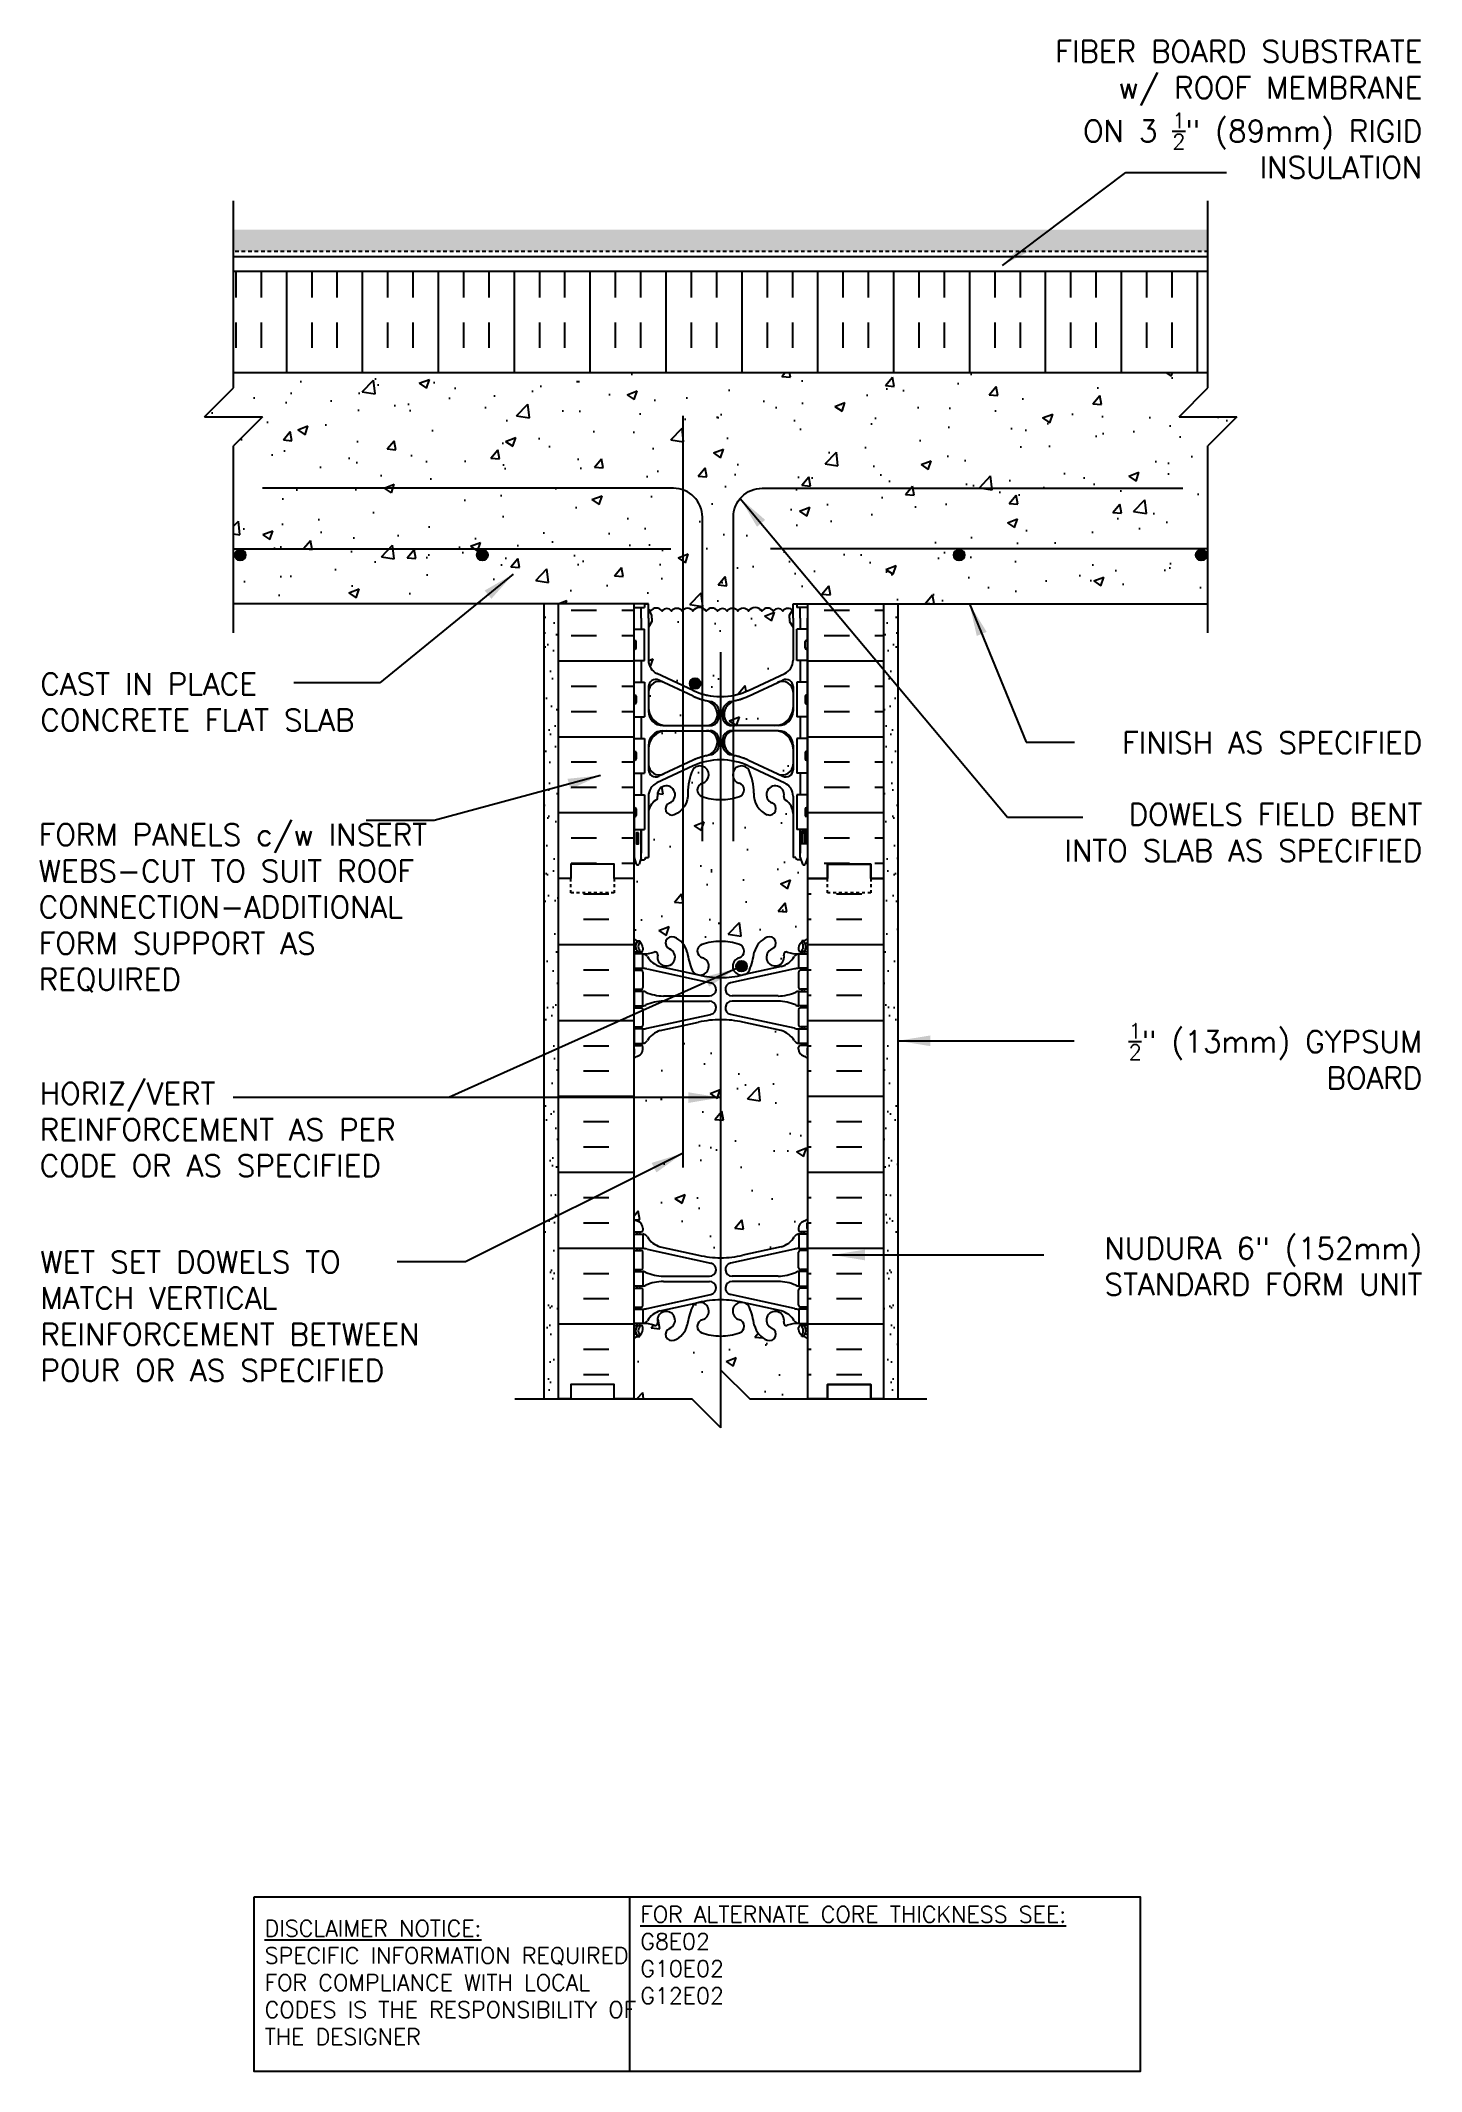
# Model space of a CAD drawing. Header units: inches. Extents: x 103.7 to 151.5, y 81.8 to 152.
import ezdxf

# ---------------------------------------------------------------- set-up
doc = ezdxf.new("R2010")
doc.units = ezdxf.units.IN
doc.header["$LTSCALE"] = 0.5
doc.header["$MEASUREMENT"] = 0
doc.linetypes.add('DASHED2', pattern=[0.375, 0.25, -0.125])
for name, color, linetype in [('HATCH', 12, 'Continuous'), ('line25', 2, 'Continuous'), ('LINE3', 3, 'Continuous'), ('LINE50', 5, 'Continuous'), ('LINE9', 9, 'Continuous'), ('TEXT', 4, 'Continuous'), ('Web_Edge', 9, 'Continuous')]:
    doc.layers.add(name, color=color, linetype=linetype)
doc.styles.add('DIM', font='romans.shx', dxfattribs={"width": 0.7})
doc.styles.add('ROMANS', font='romans.shx', dxfattribs={"height": 0.75})
doc.styles.get("Standard").update_dxf_attribs({"font": 'romans.shx', "height": 0.75})
doc.dimstyles.new('ext_12', dxfattribs={"dimscale": 12, "dimtxt": 0.09375, "dimasz": 0.09375, "dimexe": 0.09375, "dimexo": 0.0625, "dimgap": 0.0625, "dimtad": 1, "dimdec": 1, "dimzin": 3, "dimdsep": 46, "dimlunit": 4, "dimtxsty": 'DIM', "dimcen": 0.09, "dimdle": 0.09375, "dimclrt": 4, "dimadec": 0, "dimazin": 0, "dimtfac": 1, "dimtdec": 1, "dimtmove": 2, "dimatfit": 3, "dimfxl": 1, "dimfrac": 2, "dimtolj": 1, "dimtzin": 0, "dimarcsym": 0})

msp = doc.modelspace()

# ---------------------------------------------------------------- texts
at = {"layer": 'TEXT', "char_height": 0.75, "style": 'ROMANS'}
for s, insert, width, attachment_point in [('\\A1;FIBER BOARD SUBSTRATE\\Pw/ ROOF MEMBRANE \\PON 3 {\\H0.7x;\\S1/2;}" (89mm) RIGID \\PINSULATION', (151.512, 152.016), 26.1134, 3), ('CAST IN PLACE CONCRETE FLAT SLAB', (103.716, 129.137), 13.98756, 4), ('FINISH AS SPECIFIED', (151.512, 128.104), 15.67841, 3), ('FORM PANELS c/w INSERT WEBS-CUT TO SUIT ROOF CONNECTION-ADDITIONAL\\PFORM SUPPORT AS \\PREQUIRED', (103.658, 122.01), 14.56613, 4), ('DOWELS FIELD BENT INTO SLAB AS SPECIFIED', (151.512, 125.627), 13.49441, 3), ('\\A1;{\\H0.7x;\\S1/2;}" (13mm) GYPSUM \\PBOARD', (151.512, 118.023), 17.21743, 3), ('HORIZ/VERT REINFORCEMENT AS PER CODE OR AS SPECIFIED', (103.693, 115.973), 14.36832, 1), ('NUDURA 6" (152mm) STANDARD FORM UNIT', (151.512, 110.618), 17.21743, 3), ('WET SET DOWELS TO MATCH VERTICAL REINFORCEMENT BETWEEN POUR OR AS SPECIFIED', (103.716, 107.894), 15.31511, 4)]:
    msp.add_mtext(s, dxfattribs=dict(at, insert=insert, width=width, attachment_point=attachment_point))
at = {"layer": 'TEXT', "char_height": 0.5625, "attachment_point": 4}
for s, insert, width in [('{\\LFOR ALTERNATE CORE THICKNESS SEE:\\P}G8E02\\PG10E02\\PG12E02', (124.464, 85.798), 23.33295), ('{\\LDISCLAIMER NOTICE:}\\PSPECIFIC INFORMATION REQUIRED FOR COMPLIANCE WITH LOCAL CODES IS THE RESPONSIBILITY OF THE DESIGNER', (111.472, 84.846), 14.00235)]:
    msp.add_mtext(s, dxfattribs=dict(at, insert=insert, width=width))

# ---------------------------------------------------------------- hatches: boundary and pattern name
at = {"layer": 'HATCH'}
h = msp.add_hatch(dxfattribs=at)
h.set_pattern_fill('GRAVEL', color=256, style=0)
h.set_pattern_definition([(228.0128, (36.07605, -8.25249), (-7.999998232, -9.000001342), [0.134536, -13.319088]), (184.9697, (35.986048, -8.35249), (12.000001052, 0.999991307), [0.230868, -22.855925]), (132.5104, (35.75605, -8.37249), (9.999990718, -11.000008674), [0.162788, -16.116032]), (267.2737, (35.366048, -8.62249), (0.999996018, 20.000000295), [0.210238, -20.813558]), (292.8337, (35.356048, -8.83249), (-5.000009905, 11.999996412), [0.206155, -20.409373]), (357.2737, (35.436048, -9.02249), (-20.000000295, 0.999996018), [0.210238, -20.813558]), (37.6942, (35.646048, -9.03249), (-13.0000073456, -9.999990405), [0.278029, -27.524849]), (72.2553, (35.866048, -8.86249), (7.000010763, 21.999996231), [0.262488, -25.986321]), (121.4296, (35.946048, -8.61249), (-8.000008234, 12.999995036), [0.21095, -20.884073]), (175.2364, (35.83605, -8.43249), (11.000000946, -0.999991533), [0.240832, -11.800763]), (222.3974, (35.596048, -8.41249), (-12.000007351, -10.999992082), [0.311448, -30.833375]), (138.8141, (36.35605, -8.63249), (-7.000002947, 5.999997313), [0.106301, -10.523844]), (171.4692, (36.27605, -8.56249), (12.999998285, -2.00000791), [0.202237, -20.021511]), (225, (36.07605, -8.5325), (-1e-16, -1.0000003), [0.141421, -1.272792]), (203.1986, (36.00605, -8.41249), (4.99999973, 2.000001325), [0.076158, -7.539615]), (291.8014, (35.93605, -8.4425), (-0.99999991, 3.00000027), [0.107703, -5.277462]), (30.9638, (35.97605, -8.5425), (2.99999802, 2.00000248), [0.174929, -5.656023]), (161.5651, (36.12605, -8.4525), (2.00000043, -0.9999984), [0.126491, -3.035787]), (16.3895, (35.35605, -8.44249), (10.000002198, 2.99999271), [0.1772, -17.542845]), (70.3462, (35.52605, -8.39249), (-3.999995247, -11.000002136), [0.148661, -14.717408]), (293.1986, (36.12605, -8.25249), (-2.000001325, 4.99999973), [0.152315, -7.463458]), (343.6105, (36.18605, -8.39249), (-10.000002198, 2.99999271), [0.1772, -17.542845]), (339.444, (35.35605, -9.06249), (-5.000001845, 1.999996), [0.17088, -8.373124]), (294.7751, (35.51605, -9.12249), (-4.99999219, 11.000003422), [0.143178, -14.174643]), (66.8014, (36.13605, -9.25249), (2.000001325, 4.99999973), [0.152315, -7.463458]), (17.354, (36.19605, -9.11249), (-13.00000202, -3.999994502), [0.167631, -16.595424]), (69.444, (35.64605, -9.25249), (-1.999996, -5.000001845), [0.08544, -8.458564]), (101.3099, (36.07605, -9.2525), (-0.99999763, 4.00000075), [0.05099, -5.048029]), (165.9638, (36.06605, -9.2025), (3.00000055, -0.99999806), [0.206155, -3.91695]), (186.009, (35.86605, -9.15249), (9.999999751, 0.999999317), [0.19105, -18.913923]), (303.6901, (35.97605, -8.6325), (-1.00000133, 1.99999956), [0.144222, -3.461329]), (353.1572, (36.056048, -8.75249), (16.9999993655, -2.000007998), [0.251794, -24.927563]), (60.9454, (36.30605, -8.78249), (-4.000000027, -7.000000385), [0.102956, -10.192674]), (90, (36.356, -8.6925), (-1, 1), [0.06, -0.94]), (120.2564, (35.84605, -9.12249), (3.999994887, -7.000002456), [0.138924, -13.75352]), (48.0128, (35.77605, -9.00249), (7.999998232, 9.000001342), [0.269072, -13.184552]), (0, (35.956, -8.8025), (1, 1), [0.26, -0.74]), (325.3048, (36.21605, -8.80249), (-9.99999426, 7.00000861), [0.158114, -15.653274]), (254.0546, (36.34605, -8.89249), (-0.99999989, -4.00000013), [0.145602, -7.134508]), (207.646, (36.306048, -9.03249), (-18.999995807, -10.000007713), [0.237065, -23.469474]), (175.4261, (36.096048, -9.14249), (-13.000000558, 0.999994801), [0.250799, -24.829074])])
h.paths.add_polyline_path([(144.098, 144.722), (144.098, 145.472), (110.396, 145.472), (110.396, 144.722)])
h = msp.add_hatch(dxfattribs=at)
h.set_pattern_fill('INSUL', color=256, scale=7, angle=90, style=0)
h.set_pattern_definition([(90, (33.4825, -14.3667), (-2.625, 2e-16), []), (90, (32.6075, -14.3667), (-2.625, 2e-16), [0.875, -0.875]), (90, (31.7325, -14.3667), (-2.625, 2e-16), [0.875, -0.875])])
h.paths.add_polyline_path([(144.098, 140.534), (144.098, 144.034), (110.396, 144.034), (110.396, 140.534)])
h = msp.add_hatch(dxfattribs=at)
h.set_pattern_fill('AR-CONC', color=256, scale=0.5)
h.paths.add_polyline_path([(144.098, 138.003), (145.098, 139.003), (143.098, 139.003), (144.098, 140.003), (144.098, 140.534), (110.396, 140.534), (110.396, 140.003), (109.396, 139.003), (111.396, 139.003), (110.396, 138.003), (110.396, 132.534), (124.747, 132.534), (124.747, 132.347), (124.759, 132.327, -0.184258), (124.822, 132.284, -0.520567), (125.215, 132.284, -0.520567), (125.547, 132.284, -0.520567), (125.909, 132.284, -0.520567), (126.281, 132.284, -0.520567), (126.747, 132.284, -0.520567), (127.14, 132.284, -0.520567), (127.471, 132.284, -0.520567), (127.834, 132.284, -0.520567), (128.206, 132.284, -0.520567), (128.672, 132.284, -0.520567), (129.065, 132.284, -0.520567), (129.396, 132.284, -0.458346), (129.73, 132.318), (129.747, 132.347), (129.747, 132.534), (129.882, 132.534), (144.098, 132.534)])
h.paths.add_polyline_path([(129.747, 130.581), (129.747, 131.722), (129.627, 131.922), (129.627, 132.034), (129.627, 132.147), (129.73, 132.318, 0.458346), (129.396, 132.284, 0.520567), (129.065, 132.284, 0.520567), (128.672, 132.284, 0.520567), (128.206, 132.284, 0.520567), (127.834, 132.284, 0.520567), (127.471, 132.284, 0.520567), (127.14, 132.284, 0.520567), (126.747, 132.284, 0.520567), (126.281, 132.284, 0.520567), (125.909, 132.284, 0.520567), (125.547, 132.284, 0.520567), (125.215, 132.284, 0.520567), (124.822, 132.284, 0.184258), (124.759, 132.327), (124.867, 132.147), (124.867, 132.034), (124.867, 131.922), (124.747, 131.722), (124.747, 130.581, 0.291097), (125.035, 130.128), (126.293, 129.54, 0.093369), (127.1, 129.332, 0.016332), (127.247, 129.327, 0.109869), (128.201, 129.54), (129.459, 130.128, 0.291097)])
h.paths.add_polyline_path([(126.744, 129.186, -0.053094), (126.293, 129.341), (125.281, 129.815, 0.549071), (124.747, 129.475), (124.747, 128.948, 0.414214), (125.372, 128.323), (126.757, 128.323, 0.117525), (126.926, 128.364, 0.282333), (127.132, 128.697, 0.350119)])
h.paths.add_polyline_path([(127.132, 127.769, 0.413582), (126.757, 128.143), (125.372, 128.143, 0.414214), (124.747, 127.518), (124.747, 126.991, 0.549071), (125.281, 126.652), (126.293, 127.126, -0.051645), (126.731, 127.278, -0.001445), (126.744, 127.281, 0.350119)])
h.paths.add_polyline_path([(129.122, 128.143), (127.737, 128.143, 0.085652), (127.611, 128.122, 0.316711), (127.362, 127.769, 0.350119), (127.75, 127.281, -0.053094), (128.201, 127.126), (129.213, 126.652, 0.549071), (129.747, 126.991), (129.747, 127.518, 0.414214)])
h.paths.add_polyline_path([(129.747, 128.948), (129.747, 129.475, 0.549071), (129.213, 129.815), (128.201, 129.341, -0.053094), (127.75, 129.186, 0.182984), (127.455, 128.989, 0.157072), (127.362, 128.697, 0.413582), (127.737, 128.323), (129.122, 128.323, 0.414214)])
h.paths.add_polyline_path([(130.247, 123.034), (130.247, 123.763), (130.172, 123.533, -0.6), (130.072, 123.533), (130.023, 123.683), (129.897, 123.683, -0.414214), (129.847, 123.733), (129.847, 123.763), (129.747, 123.763), (129.747, 125.279, 0.258958), (129.488, 125.745, -0.31131), (129.431, 125.875, 2.127293), (129.019, 125.651, -1), (128.855, 125.242, -0.325306), (128.389, 125.985, 0.10488), (128.216, 126.796, 1.422913), (127.883, 126.329, -0.735593), (127.896, 125.871, -0.082755), (127.247, 125.763, -0.082755), (126.598, 125.871, -0.735593), (126.611, 126.329, 1.422913), (126.278, 126.796, 0.10488), (126.105, 125.985, -0.325306), (125.639, 125.242, -1), (125.475, 125.651, 2.127293), (125.063, 125.875, -0.31131), (125.006, 125.745, 0.258958), (124.747, 125.279), (124.747, 123.763), (124.647, 123.763), (124.647, 123.733, -0.414214), (124.597, 123.683), (124.471, 123.683), (124.422, 123.533, -0.6), (124.322, 123.533), (124.247, 123.763), (124.247, 120.945, 0.064398), (124.357, 120.879), (124.447, 120.879), (124.447, 120.838, -0.249069), (124.557, 120.631), (124.557, 120.563, -0.414214), (124.495, 120.501), (124.447, 120.501), (124.447, 120.431), (124.552, 120.431, 0.10046), (124.946, 120.488, -0.601435), (125.065, 120.383, 2.182095), (125.475, 120.596, -1), (125.639, 121.004, -0.24438), (126.087, 120.484, 0.053157), (126.253, 119.87, 0.223253), (126.453, 119.705), (126.473, 119.7, 0.955472), (126.611, 120.294, -0.735593), (126.598, 120.752, -0.082755), (127.247, 120.86, -0.082755), (127.896, 120.752, -0.735593), (127.883, 120.294, 0.955472), (128.021, 119.7), (128.041, 119.705, 0.223253), (128.241, 119.87, 0.053157), (128.407, 120.484, -0.24438), (128.855, 121.004, -1), (129.019, 120.596, 2.182095), (129.429, 120.383, -0.601435), (129.548, 120.488, 0.10046), (129.942, 120.431), (130.047, 120.431), (130.047, 120.501), (130, 120.501, -0.414214), (129.937, 120.563), (129.937, 120.631, -0.249069), (130.047, 120.838), (130.047, 120.879), (130.137, 120.879, 0.064398), (130.247, 120.945)])
h.paths.add_polyline_path([(130.247, 116.816, 0.082415), (130.104, 116.895, -0.317837), (129.937, 117.131), (129.937, 117.198, -0.414214), (130, 117.261), (130.047, 117.261), (130.047, 117.331), (129.942, 117.331, -0.188973), (129.786, 117.425, 0.196323), (129.337, 117.772), (128.015, 118.062, 0.057795), (127.247, 118.151, 0.057795), (126.479, 118.062), (125.157, 117.772, 0.196323), (124.708, 117.425, -0.188973), (124.552, 117.331), (124.447, 117.331), (124.447, 117.261), (124.495, 117.261, -0.414214), (124.557, 117.198), (124.557, 117.131, -0.317837), (124.39, 116.895, 0.082415), (124.247, 116.816), (124.247, 111.253, 0.082415), (124.39, 111.174, -0.317837), (124.557, 110.938), (124.557, 110.871, -0.414214), (124.495, 110.808), (124.447, 110.808), (124.447, 110.738), (124.552, 110.738, -0.188973), (124.708, 110.643, 0.196323), (125.157, 110.297), (126.479, 110.007, 0.057795), (127.247, 109.918, 0.057795), (128.015, 110.007), (129.337, 110.297, 0.196323), (129.786, 110.643, -0.188973), (129.942, 110.738), (130.047, 110.738), (130.047, 110.808), (130, 110.808, -0.414214), (129.937, 110.871), (129.937, 110.938, -0.317837), (130.104, 111.174, 0.082415), (130.247, 111.253)])
h.paths.add_polyline_path([(127.247, 106.034), (128.247, 105.034), (130.247, 105.034), (130.247, 107.123, 0.064398), (130.137, 107.189), (130.047, 107.189), (130.047, 107.231, -0.249069), (129.937, 107.438), (129.937, 107.506, -0.414214), (130, 107.568), (130.047, 107.568), (130.047, 107.638), (129.942, 107.638, 0.10046), (129.548, 107.581, -0.601435), (129.429, 107.686, 2.182095), (129.019, 107.473, -1), (128.855, 107.065, -0.24438), (128.407, 107.585, 0.053157), (128.241, 108.199, 0.223253), (128.041, 108.364), (128.021, 108.369, 0.955472), (127.883, 107.775, -0.735593), (127.896, 107.317, -0.082755), (127.247, 107.209, -0.082755), (126.598, 107.317, -0.735593), (126.611, 107.775, 0.955472), (126.473, 108.369), (126.453, 108.364, 0.223253), (126.253, 108.199, 0.053157), (126.087, 107.585, -0.24438), (125.639, 107.065, -1), (125.475, 107.473, 2.182095), (125.065, 107.686, -0.601435), (124.946, 107.581, 0.10046), (124.552, 107.638), (124.447, 107.638), (124.447, 107.568), (124.495, 107.568, -0.414214), (124.557, 107.506), (124.557, 107.438, -0.249069), (124.447, 107.231), (124.447, 107.189), (124.357, 107.189, 0.064398), (124.247, 107.123), (124.247, 105.034), (126.247, 105.034), (127.247, 104.034)])
h = msp.add_hatch(dxfattribs=at)
h.set_pattern_fill('AR-SAND', color=256, scale=0.5, style=0)
h.set_pattern_definition([(142.5, (353.0134, 2.6143), (0.0314967, 0.9634119), [0, -0.76, 0, -0.85, 0, -0.8125]), (172.5, (353.0134, 2.6143), (-0.8848884, 1.411073), [0, -0.41, 0, -0.685, 0, -0.2625]), (212.5, (353.6284, 2.6143), (-1.557071, 0.0028295), [0, -0.25, 0, -0.9, 0, -1.175]), (222.5, (353.6284, 2.6143), (-1.503063, 0.438838), [0, -0.125, 0, -0.59, 0, -0.675])])
h.paths.add_polyline_path([(121.122, 116.947), (121.622, 116.947), (121.622, 105.034), (121.122, 105.034)])
h.paths.add_polyline_path([(121.122, 132.534), (121.622, 132.534), (121.622, 132.06), (121.122, 132.06)])
h.paths.add_polyline_path([(121.122, 117.034), (121.622, 117.034), (121.622, 132.034), (121.122, 132.034)])
h = msp.add_hatch(dxfattribs=at)
h.set_pattern_fill('INSUL', color=256, scale=7, style=0)
h.set_pattern_definition([(0, (130.8233, 127.9375), (0, 2.625), []), (0, (130.8233, 128.8125), (0, 2.625), [0.875, -0.875]), (0, (130.8233, 129.6875), (0, 2.625), [0.875, -0.875])])
h.paths.add_polyline_path([(132.872, 132.534), (130.247, 132.534), (130.247, 123.034), (130.935, 123.034), (130.935, 123.534), (132.435, 123.534), (132.435, 123.034), (132.872, 123.034)], flags=0)
h.paths.add_polyline_path([(132.872, 132.534), (130.247, 132.534), (130.247, 123.034), (130.935, 123.034), (130.935, 123.534), (132.435, 123.534), (132.435, 123.034), (132.872, 123.034)], flags=17)
h.paths.add_polyline_path([(132.872, 132.534), (130.247, 132.534), (130.247, 123.034), (130.935, 123.034), (130.935, 123.534), (132.435, 123.534), (132.435, 123.034), (132.872, 123.034)], flags=17)
h.paths.add_polyline_path([(132.872, 132.534), (130.247, 132.534), (130.247, 123.034), (130.935, 123.034), (130.935, 123.534), (132.435, 123.534), (132.435, 123.034), (132.872, 123.034)], flags=0)
h.paths.add_polyline_path([(124.247, 132.534), (121.622, 132.534), (121.622, 123.034), (122.06, 123.034), (122.06, 123.534), (123.56, 123.534), (123.56, 123.034), (124.247, 123.034)])
h.paths.add_polyline_path([(130.247, 123.034), (130.935, 123.034), (130.935, 123.534), (132.435, 123.534), (132.435, 123.034), (132.872, 123.034), (132.872, 132.534), (130.247, 132.534)], flags=0)
h = msp.add_hatch(dxfattribs=at)
h.set_pattern_fill('AR-SAND', color=256, scale=0.5, style=0)
h.set_pattern_definition([(37.5, (-98.5193, 2.6143), (-0.0314967, 0.9634119), [0, -0.76, 0, -0.85, 0, -0.8125]), (7.5, (-98.5193, 2.6143), (0.8848884, 1.411073), [0, -0.41, 0, -0.685, 0, -0.2625]), (327.5, (-99.1343, 2.6143), (1.557071, 0.0028295), [0, -0.25, 0, -0.9, 0, -1.175]), (317.5, (-99.1343, 2.6143), (1.503063, 0.438838), [0, -0.125, 0, -0.59, 0, -0.675])])
h.paths.add_polyline_path([(133.372, 116.947), (132.872, 116.947), (132.872, 105.034), (133.372, 105.034)])
h.paths.add_polyline_path([(133.372, 132.534), (132.872, 132.534), (132.872, 132.06), (133.372, 132.06)])
h.paths.add_polyline_path([(133.372, 117.034), (132.872, 117.034), (132.872, 132.034), (133.372, 132.034)])
h = msp.add_hatch(dxfattribs=at)
h.set_pattern_fill('INSUL', color=256, scale=7, style=0)
h.paths.add_polyline_path([(124.247, 123.034), (123.56, 123.034), (123.56, 122.534), (122.06, 122.534), (122.06, 123.034), (121.622, 123.034), (121.622, 105.034), (122.06, 105.034), (122.06, 105.534), (123.56, 105.534), (123.56, 105.034), (124.247, 105.034)])
h.paths.add_polyline_path([(132.872, 123.034), (132.435, 123.034), (132.435, 122.534), (130.935, 122.534), (130.935, 123.034), (130.247, 123.034), (130.247, 105.034), (130.935, 105.034), (130.935, 105.534), (132.435, 105.534), (132.435, 105.034), (132.872, 105.034)])
at = {"layer": 'LINE3'}
for points in [[(110.813, 134.222, 1), (110.438, 134.222, 1)], [(119.188, 134.222, 1), (118.813, 134.222, 1)], [(135.681, 134.222, 1), (135.306, 134.222, 1)], [(144.056, 134.222, 1), (143.681, 134.222, 1)], [(126.549, 129.778, 1), (126.174, 129.778, 1)], [(128.153, 120, 1), (127.778, 120, 1)]]:
    msp.add_hatch(color=256, dxfattribs=at).paths.add_polyline_path(points)

# ---------------------------------------------------------------- linework, layer by layer
at = {"layer": 'HATCH'}
for points in [[(126.747, 132.284, 0.520567), (126.281, 132.284, 0.520567), (125.909, 132.284, 0.520567), (125.547, 132.284, 0.520567), (125.215, 132.284, 0.520567), (124.822, 132.284, 0.212897), (124.747, 132.329, 0.212897)], [(128.672, 132.284, 0.520567), (128.206, 132.284, 0.520567), (127.834, 132.284, 0.520567), (127.471, 132.284, 0.520567), (127.14, 132.284, 0.520567), (126.747, 132.284, 0.212897), (126.672, 132.329, 0.212897)], [(129.747, 132.3, 0.493322), (129.396, 132.284, 0.520567), (129.065, 132.284, 0.520567), (128.672, 132.284, 0.212897), (128.597, 132.329)]]:
    msp.add_lwpolyline(points, format="xyb", dxfattribs=at)
at = {"layer": 'line25'}
for p, q in [((110.396, 140.534), (144.098, 140.534)), ((124.747, 132.534), (110.396, 132.534)), ((124.247, 123.034), (124.247, 132.534)), ((124.247, 117.034), (124.247, 132.534)), ((124.247, 132.409), (124.612, 132.409)), ((124.612, 132.534), (124.612, 132.409)), ((124.612, 132.534), (124.747, 132.534)), ((129.747, 132.534), (144.098, 132.534)), ((129.882, 132.534), (129.882, 132.409)), ((129.882, 132.534), (130.247, 132.534)), ((130.247, 132.409), (129.882, 132.409)), ((130.247, 132.534), (130.247, 123.034)), ((124.247, 131.659), (124.612, 131.659)), ((124.612, 130.579), (124.612, 131.659)), ((129.882, 130.579), (129.882, 131.659)), ((130.247, 131.659), (129.882, 131.659)), ((124.247, 130.579), (124.612, 130.579)), ((130.247, 130.579), (129.882, 130.579)), ((124.247, 129.829), (124.612, 129.829)), ((124.612, 129.829), (124.612, 128.629)), ((129.882, 129.829), (129.882, 128.629)), ((130.247, 129.829), (129.882, 129.829)), ((124.247, 128.629), (124.612, 128.629)), ((130.247, 128.629), (129.882, 128.629)), ((124.247, 127.879), (124.612, 127.879)), ((124.612, 127.879), (124.612, 126.679)), ((129.882, 127.879), (129.882, 126.679)), ((130.247, 127.879), (129.882, 127.879)), ((124.247, 126.679), (124.612, 126.679)), ((130.247, 126.679), (129.882, 126.679)), ((124.247, 125.929), (124.612, 125.929)), ((124.612, 125.929), (124.612, 124.729)), ((130.247, 125.929), (129.882, 125.929)), ((129.882, 125.929), (129.882, 124.729)), ((124.247, 124.729), (124.612, 124.729)), ((130.247, 124.729), (129.882, 124.729)), ((124.247, 105.034), (124.247, 123.034)), ((130.247, 123.034), (130.247, 105.034))]:
    msp.add_line(p, q, dxfattribs=at)
msp.add_lwpolyline([(144.098, 144.034), (110.396, 144.034)], dxfattribs=at)
at = {"layer": 'LINE3'}
for p, q in [((125.945, 113.034), (125.945, 139.034)), ((110.396, 134.44), (125.521, 134.44)), ((144.098, 134.44), (128.973, 134.44)), ((127.247, 106.034), (127.247, 130.862))]:
    msp.add_line(p, q, dxfattribs=at)
at = {"layer": 'LINE3', "linetype": 'Continuous'}
for points in [[(126.61, 124.327), (126.61, 135.534, 0.414214), (125.61, 136.534), (111.396, 136.534)], [(127.682, 124.327), (127.682, 135.534, -0.414214), (128.682, 136.534), (143.224, 136.534)]]:
    msp.add_lwpolyline(points, format="xyb", dxfattribs=at)
at = {"layer": 'LINE3'}
for centre in [(110.626, 134.222), (119.001, 134.222), (135.493, 134.222), (143.868, 134.222), (126.361, 129.778), (127.966, 120)]:
    msp.add_circle(centre, 0.188, dxfattribs=at)
at = {"layer": 'LINE50', "color": 9, "linetype": 'DASHED2'}
msp.add_line((144.098, 144.722), (110.396, 144.722), dxfattribs=at)
at = {"layer": 'LINE50'}
for p, q in [((121.622, 132.534), (121.622, 123.034)), ((132.872, 132.534), (132.872, 123.034)), ((121.622, 123.034), (121.622, 105.034)), ((132.872, 123.034), (132.872, 105.034))]:
    msp.add_line(p, q, dxfattribs=at)
for points in [[(124.247, 123.034), (123.56, 123.034), (123.56, 123.534), (122.06, 123.534), (122.06, 123.034), (121.622, 123.034)], [(132.872, 123.034), (132.435, 123.034), (132.435, 123.534), (130.935, 123.534), (130.935, 123.034), (130.247, 123.034)], [(130.247, 123.034), (130.935, 123.034), (130.935, 123.534), (132.435, 123.534), (132.435, 123.034), (132.872, 123.034)], [(124.247, 105.034), (123.56, 105.034), (123.56, 105.534), (122.06, 105.534), (122.06, 105.034), (121.622, 105.034)], [(132.872, 105.034), (132.435, 105.034), (132.435, 105.534), (130.935, 105.534), (130.935, 105.034), (130.247, 105.034)], [(130.247, 105.034), (130.935, 105.034), (130.935, 105.534), (132.435, 105.534), (132.435, 105.034), (132.872, 105.034)]]:
    msp.add_lwpolyline(points, dxfattribs=at)
at = {"layer": 'LINE9'}
for p, q in [((110.396, 140.003), (110.396, 146.472)), ((144.098, 140.003), (144.098, 146.472)), ((109.396, 139.003), (110.396, 140.003)), ((143.098, 139.003), (144.098, 140.003)), ((109.396, 139.003), (111.396, 139.003)), ((111.396, 139.003), (110.396, 138.003)), ((143.098, 139.003), (145.098, 139.003)), ((145.098, 139.003), (144.098, 138.003)), ((110.396, 131.534), (110.396, 138.003)), ((144.098, 131.534), (144.098, 138.003)), ((121.122, 132.534), (121.122, 105.034)), ((124.747, 132.034), (124.747, 132.534)), ((124.867, 132.147), (124.747, 132.347)), ((124.867, 132.034), (124.867, 132.147)), ((129.627, 132.147), (129.747, 132.347)), ((129.627, 132.034), (129.627, 132.147)), ((129.747, 132.034), (129.747, 132.534)), ((129.747, 132.534), (129.882, 132.534)), ((133.372, 132.534), (133.372, 105.034)), ((124.747, 132.034), (124.747, 130.581)), ((124.867, 131.922), (124.747, 131.722)), ((124.867, 132.034), (124.867, 131.922)), ((129.627, 132.034), (129.627, 131.922)), ((129.627, 131.922), (129.747, 131.722)), ((129.747, 132.034), (129.747, 130.581)), ((124.247, 131.009), (124.247, 131.229)), ((124.247, 131.174), (124.247, 131.174)), ((124.247, 131.064), (124.247, 131.064)), ((124.287, 131.269), (124.287, 131.269)), ((124.287, 130.969), (124.287, 130.969)), ((124.327, 131.009), (124.327, 131.229)), ((130.167, 131.009), (130.167, 131.229)), ((130.207, 131.269), (130.207, 131.269)), ((130.207, 130.969), (130.207, 130.969)), ((130.247, 131.009), (130.247, 131.229)), ((130.247, 131.174), (130.247, 131.174)), ((130.247, 131.064), (130.247, 131.064)), ((126.293, 129.54), (125.035, 130.128)), ((126.293, 129.54), (125.035, 130.128)), ((128.201, 129.54), (129.459, 130.128)), ((128.201, 129.54), (129.459, 130.128)), ((124.247, 129.339), (124.247, 129.119)), ((124.247, 129.284), (124.247, 129.284)), ((124.287, 129.379), (124.287, 129.379)), ((124.327, 129.339), (124.327, 129.119)), ((124.747, 129.671), (124.747, 128.823)), ((126.293, 129.341), (125.103, 129.898)), ((126.293, 129.341), (125.103, 129.898)), ((128.201, 129.341), (129.391, 129.898)), ((128.201, 129.341), (129.391, 129.898)), ((129.747, 129.671), (129.747, 128.823)), ((130.167, 129.339), (130.167, 129.119)), ((130.207, 129.379), (130.207, 129.379)), ((130.247, 129.339), (130.247, 129.119)), ((130.247, 129.284), (130.247, 129.284)), ((124.247, 129.174), (124.247, 129.174)), ((124.287, 129.079), (124.287, 129.079)), ((127.187, 128.636), (127.187, 128.79)), ((127.307, 128.636), (127.307, 128.79)), ((130.207, 129.079), (130.207, 129.079)), ((130.247, 129.174), (130.247, 129.174)), ((125.247, 128.323), (126.875, 128.323)), ((125.247, 128.323), (126.757, 128.323)), ((125.247, 128.143), (126.875, 128.143)), ((125.247, 128.143), (126.757, 128.143)), ((129.247, 128.323), (127.62, 128.323)), ((129.247, 128.143), (127.62, 128.143)), ((129.247, 128.323), (127.737, 128.323)), ((129.247, 128.143), (127.737, 128.143)), ((124.247, 127.389), (124.247, 127.169)), ((124.247, 127.334), (124.247, 127.334)), ((124.247, 127.224), (124.247, 127.224)), ((124.287, 127.429), (124.287, 127.429)), ((124.327, 127.389), (124.327, 127.169)), ((124.747, 127.643), (124.747, 126.795)), ((127.132, 127.768), (127.132, 127.768)), ((127.187, 127.676), (127.187, 127.831)), ((127.307, 127.676), (127.307, 127.831)), ((127.362, 127.768), (127.362, 127.768)), ((129.747, 127.643), (129.747, 126.795)), ((130.167, 127.389), (130.167, 127.169)), ((130.207, 127.429), (130.207, 127.429)), ((130.247, 127.389), (130.247, 127.169)), ((130.247, 127.334), (130.247, 127.334)), ((130.247, 127.224), (130.247, 127.224)), ((124.287, 127.129), (124.287, 127.129)), ((126.293, 126.927), (125.035, 126.338)), ((126.293, 126.927), (125.035, 126.338)), ((126.293, 127.126), (125.103, 126.569)), ((126.293, 127.126), (125.103, 126.569)), ((128.201, 127.126), (129.391, 126.569)), ((128.201, 127.126), (129.391, 126.569)), ((128.201, 126.927), (129.459, 126.338)), ((128.201, 126.927), (129.459, 126.338)), ((130.207, 127.129), (130.207, 127.129)), ((124.747, 125.885), (124.747, 123.763)), ((129.747, 125.885), (129.747, 123.763)), ((124.247, 125.439), (124.247, 125.219)), ((124.247, 125.384), (124.247, 125.384)), ((124.247, 125.274), (124.247, 125.274)), ((124.287, 125.479), (124.287, 125.479)), ((124.287, 125.179), (124.287, 125.179)), ((124.327, 125.439), (124.327, 125.219)), ((130.167, 125.439), (130.167, 125.219)), ((130.207, 125.479), (130.207, 125.479)), ((130.207, 125.179), (130.207, 125.179)), ((130.247, 125.439), (130.247, 125.219)), ((130.247, 125.384), (130.247, 125.384)), ((130.247, 125.274), (130.247, 125.274)), ((124.497, 123.763), (124.497, 124.729)), ((129.997, 123.763), (129.997, 124.729)), ((124.247, 123.763), (124.322, 123.533)), ((124.497, 123.763), (124.422, 123.533)), ((124.471, 123.683), (124.597, 123.683)), ((124.647, 123.733), (124.647, 123.763)), ((124.647, 123.763), (124.747, 123.763)), ((124.647, 123.733), (124.647, 123.733)), ((129.847, 123.763), (129.747, 123.763)), ((129.847, 123.733), (129.847, 123.763)), ((129.847, 123.733), (129.847, 123.733)), ((130.023, 123.683), (129.897, 123.683)), ((129.997, 123.763), (130.072, 123.533)), ((130.247, 123.763), (130.172, 123.533)), ((127.247, 104.034), (127.247, 106.034)), ((127.247, 106.034), (128.247, 105.034)), ((120.122, 105.034), (126.247, 105.034)), ((127.247, 104.034), (126.247, 105.034)), ((128.247, 105.034), (134.372, 105.034))]:
    msp.add_line(p, q, dxfattribs=at)
for points in [[(144.098, 144.534), (110.396, 144.534)], [(124.497, 132.034), (124.497, 132.409)], [(129.997, 132.034), (129.997, 132.409)], [(124.497, 132.034), (124.497, 131.659)], [(129.997, 132.034), (129.997, 131.659)], [(130.247, 125.163), (130.247, 132.034)], [(124.497, 130.579), (124.497, 129.829)], [(129.997, 130.579), (129.997, 129.829)], [(124.497, 128.629), (124.497, 127.879)], [(129.997, 128.629), (129.997, 127.879)], [(124.497, 126.679), (124.497, 125.929)], [(129.997, 126.679), (129.997, 125.929)], [(124.247, 125.163), (124.247, 123.763)], [(130.247, 125.163), (130.247, 123.763)], [(124.497, 124.729), (124.497, 123.913)], [(129.997, 124.729), (129.997, 123.913)]]:
    msp.add_lwpolyline(points, dxfattribs=at)
for points in [[(126.105, 125.985, -0.325312), (125.639, 125.242)], [(128.389, 125.985, 0.325312), (128.855, 125.242)]]:
    msp.add_lwpolyline(points, format="xyb", dxfattribs=at)
for points in [[(124.407, 124.613), (124.337, 124.613), (124.337, 124.233), (124.407, 124.233)], [(130.047, 124.673), (130.197, 124.673), (130.197, 124.233), (130.047, 124.233)], [(130.087, 124.613), (130.157, 124.613), (130.157, 124.233), (130.087, 124.233)]]:
    msp.add_lwpolyline(points, close=True, dxfattribs=at)
at = {"layer": 'LINE9', "linetype": 'DASHED2', "ltscale": 0.15}
for points in [[(123.56, 123.034), (123.56, 123.034), (123.56, 122.534), (122.06, 122.534), (122.06, 123.034), (122.06, 123.034)], [(132.435, 123.034), (132.435, 123.034), (132.435, 122.534), (130.935, 122.534), (130.935, 123.034), (130.935, 123.034)]]:
    msp.add_lwpolyline(points, dxfattribs=at)
at = {"layer": 'LINE9'}
for centre, radius, start, end in [((124.287, 131.229), 0.04, 90, 180), ((124.287, 131.009), 0.04, 180, 270), ((124.287, 131.229), 0.04, 360, 90), ((124.287, 131.009), 0.04, 270, 0), ((130.207, 131.229), 0.04, 90, 180), ((130.207, 131.009), 0.04, 180, 270), ((130.207, 131.229), 0.04, 0, 90), ((130.207, 131.009), 0.04, 270, 0), ((125.247, 130.581), 0.5, 180, 244.92041), ((129.247, 130.581), 0.5, 295.07959, 360), ((124.287, 129.339), 0.04, 90, 180), ((124.287, 129.339), 0.04, 0, 90), ((124.997, 129.671), 0.25, 64.92041, 180), ((125.122, 129.475), 0.375, 64.92041, 180), ((125.122, 129.475), 0.375, 64.92041, 180), ((127.247, 131.577), 2.25, 244.92041, 270), ((127.247, 131.577), 2.25, 244.92041, 266.25721), ((127.247, 131.379), 2.25, 244.92041, 260.46127), ((127.247, 131.379), 2.25, 244.92041, 257.0773), ((127.247, 131.577), 2.25, 270, 295.07959), ((127.247, 131.577), 2.25, 273.74279, 295.07959), ((127.247, 131.379), 2.25, 279.53873, 295.07959), ((127.247, 131.379), 2.25, 282.9227, 295.07959), ((129.372, 129.475), 0.375, 0, 115.07959), ((129.372, 129.475), 0.375, 0, 115.07959), ((129.497, 129.671), 0.25, 360, 115.07959), ((130.207, 129.339), 0.04, 90, 180), ((130.207, 129.339), 0.04, 360, 90), ((124.287, 129.119), 0.04, 180, 270), ((124.287, 129.119), 0.04, 270, 0), ((125.372, 128.948), 0.625, 180, 270), ((125.372, 128.948), 0.625, 180, 270), ((125.247, 128.823), 0.5, 180, 270), ((125.247, 128.823), 0.5, 180, 270), ((126.632, 128.698), 0.5, 0, 77.0773), ((126.632, 128.698), 0.5, 35.59938, 77.0773), ((126.757, 128.698), 0.375, 270, 0), ((126.812, 128.79), 0.375, 0, 80.46127), ((126.875, 128.636), 0.312, 270, 0), ((127.682, 128.79), 0.375, 99.53873, 180), ((127.62, 128.636), 0.312, 180, 270), ((127.862, 128.698), 0.5, 102.9227, 180), ((127.737, 128.698), 0.375, 180, 270), ((127.862, 128.698), 0.5, 102.9227, 144.40062), ((129.122, 128.948), 0.625, 270, 0), ((129.122, 128.948), 0.625, 270, 0), ((129.247, 128.823), 0.5, 270, 360), ((129.247, 128.823), 0.5, 270, 360), ((130.207, 129.119), 0.04, 180, 270), ((130.207, 129.119), 0.04, 270, 0), ((125.372, 127.518), 0.625, 90, 180), ((125.247, 127.643), 0.5, 90, 180), ((125.372, 127.518), 0.625, 90, 180), ((125.247, 127.643), 0.5, 90, 180), ((126.757, 128.698), 0.375, 270, 296.81181), ((126.757, 127.768), 0.375, 0, 90), ((126.757, 127.768), 0.375, 70.41787, 90), ((126.875, 127.831), 0.312, 0, 90), ((127.62, 127.831), 0.312, 90, 180), ((127.737, 127.768), 0.375, 90, 180), ((127.737, 128.698), 0.375, 243.18819, 270), ((127.737, 127.768), 0.375, 90, 109.58213), ((129.122, 127.518), 0.625, 360, 90), ((129.122, 127.518), 0.625, 360, 90), ((129.247, 127.643), 0.5, 360, 90), ((129.247, 127.643), 0.5, 360, 90), ((124.287, 127.389), 0.04, 90, 180), ((124.287, 127.169), 0.04, 180, 270), ((124.287, 127.389), 0.04, 0, 90), ((124.287, 127.169), 0.04, 270, 0), ((127.247, 125.088), 2.25, 99.53873, 115.07959), ((127.247, 125.088), 2.25, 103.25382, 115.07959), ((127.247, 124.889), 2.25, 90, 115.07959), ((126.632, 127.768), 0.5, 282.9227, 0), ((126.812, 127.676), 0.375, 279.53873, 0), ((127.247, 124.889), 2.25, 64.92041, 90), ((127.682, 127.676), 0.375, 180, 260.46127), ((127.862, 127.768), 0.5, 180, 257.0773), ((127.247, 125.088), 2.25, 64.92041, 80.46127), ((127.247, 125.088), 2.25, 64.92041, 76.74618), ((130.207, 127.389), 0.04, 90, 180), ((130.207, 127.169), 0.04, 180, 270), ((130.207, 127.389), 0.04, 360, 90), ((130.207, 127.169), 0.04, 270, 0), ((125.122, 126.991), 0.375, 180, 295.07959), ((125.122, 126.991), 0.375, 180, 295.07959), ((124.997, 126.795), 0.25, 180, 295.07959), ((128.105, 125.984), 2, 156.03617, 179.98544), ((126.529, 126.623), 0.305, 285.72535, 145.32968), ((127.966, 126.623), 0.305, 34.67032, 254.27465), ((126.389, 125.984), 2, 0.01456, 23.96383), ((129.372, 126.991), 0.375, 244.92041, 360), ((129.372, 126.991), 0.375, 244.92041, 360), ((129.497, 126.795), 0.25, 244.92041, 360), ((125.247, 125.885), 0.5, 115.07959, 180), ((125.297, 125.279), 0.55, 121.9268, 180), ((124.94, 125.851), 0.125, 301.9268, 11.09444), ((125.362, 125.934), 0.305, 291.80375, 191.09444), ((126.676, 126.098), 0.24, 105.72535, 251.07704), ((127.247, 127.763), 2, 251.07704, 270), ((127.247, 127.763), 2, 270, 288.92296), ((127.818, 126.098), 0.24, 288.92296, 74.27465), ((129.132, 125.934), 0.305, 348.90556, 248.19625), ((129.554, 125.851), 0.125, 168.90556, 238.0732), ((129.247, 125.885), 0.5, 360, 64.92041), ((129.197, 125.279), 0.55, 360, 58.0732), ((124.287, 125.439), 0.04, 90, 180), ((124.287, 125.219), 0.04, 180, 270), ((124.287, 125.439), 0.04, 0, 90), ((124.287, 125.219), 0.04, 270, 0), ((125.557, 125.447), 0.22, 111.80375, 291.80375), ((128.937, 125.447), 0.22, 248.19625, 68.19625), ((130.207, 125.439), 0.04, 90, 180), ((130.207, 125.219), 0.04, 180, 270), ((130.207, 125.439), 0.04, 360, 90), ((130.207, 125.219), 0.04, 270, 0), ((124.597, 123.733), 0.05, 270, 0), ((129.897, 123.733), 0.05, 180, 270), ((124.372, 123.56), 0.0567, 208.07249, 331.92751), ((130.122, 123.56), 0.0567, 208.07249, 331.92751)]:
    msp.add_arc(centre, radius, start, end, dxfattribs=at)
at = {"layer": 'TEXT'}
msp.add_lwpolyline([(111.105, 87.812), (124.089, 87.812), (124.089, 81.774), (111.105, 81.774)], close=True, dxfattribs=at)
msp.add_lwpolyline([(124.089, 87.812), (141.749, 87.812), (141.749, 81.774), (124.089, 81.774)], dxfattribs=at)
at = {"layer": 'Web_Edge'}
for p, q in [((124.357, 120.879), (124.447, 120.879)), ((124.447, 120.879), (124.447, 120.838)), ((130.137, 120.879), (130.047, 120.879)), ((130.047, 120.879), (130.047, 120.838)), ((124.247, 120.601), (124.289, 120.601)), ((124.247, 120.501), (124.495, 120.501)), ((124.357, 120.501), (124.357, 120.431)), ((124.447, 120.501), (124.447, 120.431)), ((124.557, 120.631), (124.557, 120.563)), ((129.937, 120.631), (129.937, 120.563)), ((130.247, 120.501), (130, 120.501)), ((130.047, 120.501), (130.047, 120.431)), ((130.137, 120.501), (130.137, 120.431)), ((130.247, 120.601), (130.205, 120.601)), ((124.247, 119.861), (124.495, 119.861)), ((124.357, 119.931), (124.357, 119.861)), ((124.447, 119.931), (124.447, 119.861)), ((124.557, 119.798), (124.557, 119.263)), ((124.696, 119.907), (126.907, 119.425)), ((125.157, 119.99), (126.479, 119.699)), ((129.798, 119.907), (127.587, 119.425)), ((129.337, 119.99), (128.015, 119.699)), ((129.937, 119.798), (129.937, 119.263)), ((130.247, 119.861), (130, 119.861)), ((130.047, 119.931), (130.047, 119.861)), ((130.137, 119.931), (130.137, 119.861)), ((124.247, 119.201), (124.495, 119.201)), ((124.357, 119.201), (124.357, 119.131)), ((124.447, 119.201), (124.447, 119.131)), ((125.262, 118.971), (126.858, 118.971)), ((125.262, 118.791), (126.858, 118.791)), ((129.232, 118.971), (127.636, 118.971)), ((129.232, 118.791), (127.636, 118.791)), ((130.247, 119.201), (130, 119.201)), ((130.047, 119.201), (130.047, 119.131)), ((130.137, 119.201), (130.137, 119.131)), ((124.247, 118.561), (124.495, 118.561)), ((124.357, 118.631), (124.357, 118.561)), ((124.447, 118.631), (124.447, 118.561)), ((124.557, 118.498), (124.557, 117.963)), ((124.696, 117.854), (126.907, 118.336)), ((125.157, 117.772), (126.479, 118.062)), ((129.798, 117.854), (127.587, 118.336)), ((129.337, 117.772), (128.015, 118.062)), ((129.937, 118.498), (129.937, 117.963)), ((130.247, 118.561), (130, 118.561)), ((130.047, 118.631), (130.047, 118.561)), ((130.137, 118.631), (130.137, 118.561)), ((124.247, 117.901), (124.495, 117.901)), ((124.357, 117.901), (124.357, 117.831)), ((124.357, 117.331), (124.357, 117.261)), ((124.447, 117.901), (124.447, 117.831)), ((124.447, 117.331), (124.447, 117.261)), ((130.247, 117.901), (130, 117.901)), ((130.047, 117.901), (130.047, 117.831)), ((130.047, 117.331), (130.047, 117.261)), ((130.137, 117.901), (130.137, 117.831)), ((130.137, 117.331), (130.137, 117.261)), ((124.247, 117.261), (124.495, 117.261)), ((124.257, 117.141), (124.257, 116.955)), ((124.557, 117.131), (124.557, 117.198)), ((129.937, 117.131), (129.937, 117.198)), ((130.247, 117.261), (130, 117.261)), ((130.237, 117.141), (130.237, 116.955)), ((124.257, 110.928), (124.257, 111.114)), ((130.237, 110.928), (130.237, 111.114)), ((124.247, 110.808), (124.495, 110.808)), ((124.357, 110.738), (124.357, 110.808)), ((124.447, 110.738), (124.447, 110.808)), ((124.557, 110.938), (124.557, 110.871)), ((125.157, 110.297), (126.479, 110.007)), ((129.337, 110.297), (128.015, 110.007)), ((129.937, 110.938), (129.937, 110.871)), ((130.247, 110.808), (130, 110.808)), ((130.047, 110.738), (130.047, 110.808)), ((130.137, 110.738), (130.137, 110.808)), ((124.247, 110.168), (124.495, 110.168)), ((124.357, 110.168), (124.357, 110.238)), ((124.447, 110.168), (124.447, 110.238)), ((124.557, 109.571), (124.557, 110.106)), ((124.696, 110.214), (126.907, 109.733)), ((129.798, 110.214), (127.587, 109.733)), ((129.937, 109.571), (129.937, 110.106)), ((130.247, 110.168), (130, 110.168)), ((130.047, 110.168), (130.047, 110.238)), ((130.137, 110.168), (130.137, 110.238)), ((124.247, 109.508), (124.495, 109.508)), ((124.357, 109.438), (124.357, 109.508)), ((124.357, 108.868), (124.357, 108.938)), ((124.447, 109.438), (124.447, 109.508)), ((124.447, 108.868), (124.447, 108.938)), ((125.262, 109.278), (126.858, 109.278)), ((125.262, 109.098), (126.858, 109.098)), ((129.232, 109.278), (127.636, 109.278)), ((129.232, 109.098), (127.636, 109.098)), ((130.247, 109.508), (130, 109.508)), ((130.047, 109.438), (130.047, 109.508)), ((130.047, 108.868), (130.047, 108.938)), ((130.137, 109.438), (130.137, 109.508)), ((130.137, 108.868), (130.137, 108.938)), ((124.247, 108.868), (124.495, 108.868)), ((124.247, 108.208), (124.495, 108.208)), ((124.357, 108.138), (124.357, 108.208)), ((124.447, 108.138), (124.447, 108.208)), ((124.557, 108.271), (124.557, 108.806)), ((124.696, 108.162), (126.907, 108.644)), ((125.157, 108.079), (126.479, 108.37)), ((129.798, 108.162), (127.587, 108.644)), ((129.337, 108.079), (128.015, 108.37)), ((129.937, 108.271), (129.937, 108.806)), ((130.247, 108.868), (130, 108.868)), ((130.247, 108.208), (130, 108.208)), ((130.047, 108.138), (130.047, 108.208)), ((130.137, 108.138), (130.137, 108.208)), ((124.247, 107.568), (124.495, 107.568)), ((124.357, 107.568), (124.357, 107.638)), ((124.447, 107.568), (124.447, 107.638)), ((124.557, 107.438), (124.557, 107.506)), ((129.937, 107.438), (129.937, 107.506)), ((130.247, 107.568), (130, 107.568)), ((130.047, 107.568), (130.047, 107.638)), ((130.137, 107.568), (130.137, 107.638)), ((124.247, 107.468), (124.289, 107.468)), ((124.357, 107.189), (124.447, 107.189)), ((124.447, 107.189), (124.447, 107.231)), ((130.047, 107.189), (130.047, 107.231)), ((130.137, 107.189), (130.047, 107.189)), ((130.247, 107.468), (130.205, 107.468))]:
    msp.add_line(p, q, dxfattribs=at)
for points in [[(124.252, 119.931), (124.552, 119.931), (124.552, 120.431), (124.252, 120.431)], [(130.242, 119.931), (129.942, 119.931), (129.942, 120.431), (130.242, 120.431)], [(124.252, 118.631), (124.552, 118.631), (124.552, 119.131), (124.252, 119.131)], [(130.242, 118.631), (129.942, 118.631), (129.942, 119.131), (130.242, 119.131)], [(124.252, 117.331), (124.552, 117.331), (124.552, 117.831), (124.252, 117.831)], [(130.242, 117.331), (129.942, 117.331), (129.942, 117.831), (130.242, 117.831)], [(124.252, 110.738), (124.552, 110.738), (124.552, 110.238), (124.252, 110.238)], [(130.242, 110.738), (129.942, 110.738), (129.942, 110.238), (130.242, 110.238)], [(124.252, 109.438), (124.552, 109.438), (124.552, 108.938), (124.252, 108.938)], [(130.242, 109.438), (129.942, 109.438), (129.942, 108.938), (130.242, 108.938)], [(124.252, 108.138), (124.552, 108.138), (124.552, 107.638), (124.252, 107.638)], [(130.242, 108.138), (129.942, 108.138), (129.942, 107.638), (130.242, 107.638)]]:
    msp.add_lwpolyline(points, close=True, dxfattribs=at)
for centre, radius, start, end in [((124.557, 121.338), 0.5, 231.68334, 250.52878), ((124.557, 121.338), 0.6, 238.89067, 245.07477), ((124.551, 120.685), 0.25, 140.11451, 222.46087), ((124.393, 120.816), 0.045, 319.1879, 141.448), ((124.307, 120.631), 0.25, 0, 70.52878), ((125.557, 120.8), 0.22, 68.19625, 248.19625), ((125.362, 120.313), 0.745, 13.26522, 68.19625), ((127.247, 118.86), 2, 90, 108.92296), ((127.247, 118.86), 2, 71.07704, 90), ((129.132, 120.313), 0.745, 111.80375, 166.73478), ((128.937, 120.8), 0.22, 291.80375, 111.80375), ((130.187, 120.631), 0.25, 109.47122, 180), ((130.101, 120.816), 0.045, 38.552, 220.8121), ((129.937, 121.338), 0.5, 289.47122, 308.31666), ((129.943, 120.685), 0.25, 317.53913, 39.88549), ((129.937, 121.338), 0.6, 294.92523, 301.10933), ((124.289, 120.621), 0.02, 270, 14.15407), ((124.296, 120.775), 0.02, 340.7916, 65.07477), ((124.4, 120.547), 0.045, 222.46087, 42.46087), ((124.551, 120.685), 0.16, 140.00008, 222.46087), ((124.495, 120.563), 0.0625, 270, 0), ((124.608, 121.429), 1, 266.78787, 289.9067), ((124.509, 120.184), 0.25, 37.27766, 80.0823), ((125.356, 120.713), 0.75, 210.15498, 254.58381), ((124.978, 120.404), 0.09, 346.67951, 108.86514), ((125.362, 120.313), 0.305, 166.67951, 68.19625), ((129.05, 120.954), 3, 189.02727, 201.19839), ((126.529, 120), 0.305, 205.37817, 74.27465), ((126.676, 120.525), 0.24, 108.92296, 254.27465), ((127.966, 120), 0.305, 105.72535, 334.62183), ((127.818, 120.525), 0.24, 285.72535, 71.07704), ((125.444, 120.954), 3, 338.80161, 350.97273), ((129.132, 120.313), 0.305, 111.80375, 13.32049), ((129.138, 120.713), 0.75, 285.41619, 329.84502), ((129.516, 120.404), 0.09, 71.13486, 193.32049), ((129.886, 121.429), 1, 250.0933, 273.21213), ((129.985, 120.184), 0.25, 99.9177, 142.72234), ((130, 120.563), 0.0625, 180, 270), ((130.095, 120.547), 0.045, 137.53913, 317.53913), ((129.943, 120.685), 0.16, 317.53913, 39.99992), ((130.198, 120.775), 0.02, 114.92523, 199.2084), ((130.205, 120.621), 0.02, 165.84593, 270), ((124.495, 119.798), 0.0625, 0, 90), ((124.461, 118.935), 1, 76.42909, 84.79907), ((127.247, 122.966), 3.356, 256.76915, 270), ((126.858, 119.201), 0.23, 270, 77.60551), ((127.247, 122.966), 3.356, 270, 283.23085), ((127.636, 119.201), 0.23, 102.39449, 270), ((130.033, 118.935), 1, 95.20093, 103.57091), ((130, 119.798), 0.0625, 90, 180), ((124.495, 119.263), 0.0625, 270, 0), ((124.548, 118.912), 0.219, 60.49375, 88.91995), ((125.292, 120.57), 1.6, 246.56734, 268.92028), ((125.292, 117.191), 1.6, 91.07972, 113.43266), ((125.292, 117.191), 1.6, 91.07972, 113.43266), ((126.858, 118.561), 0.23, 282.39449, 90), ((127.636, 118.561), 0.23, 90, 257.60551), ((129.202, 120.57), 1.6, 271.07972, 293.43266), ((129.202, 117.191), 1.6, 66.56734, 88.92028), ((129.202, 117.191), 1.6, 66.56734, 88.92028), ((129.946, 118.912), 0.219, 91.08005, 119.50625), ((130, 119.263), 0.0625, 180, 270), ((124.495, 118.498), 0.0625, 0, 90), ((124.548, 118.849), 0.219, 271.08005, 299.50625), ((124.548, 118.849), 0.219, 271.08005, 299.50625), ((127.247, 114.795), 3.356, 90, 103.23085), ((127.247, 114.795), 3.356, 76.76915, 90), ((129.946, 118.849), 0.219, 240.49375, 268.91995), ((129.946, 118.849), 0.219, 240.49375, 268.91995), ((130, 118.498), 0.0625, 90, 180), ((124.495, 117.963), 0.0625, 270, 0), ((124.461, 118.827), 1, 275.20093, 283.57091), ((124.509, 117.577), 0.25, 279.9177, 322.72234), ((125.356, 117.049), 0.75, 105.41619, 149.84502), ((129.138, 117.049), 0.75, 30.15498, 74.58381), ((129.985, 117.577), 0.25, 217.27766, 260.0823), ((130.033, 118.827), 1, 256.42909, 264.79907), ((130, 117.963), 0.0625, 180, 270), ((124.237, 117.141), 0.02, 0, 60.01198), ((124.237, 116.955), 0.02, 301.07295, 0), ((124.557, 116.424), 0.6, 121.07295, 121.10933), ((124.557, 116.424), 0.5, 109.47122, 128.31666), ((124.307, 117.131), 0.25, 289.47122, 360), ((124.495, 117.198), 0.0625, 360, 90), ((130, 117.198), 0.0625, 90, 180), ((130.187, 117.131), 0.25, 180, 250.52878), ((129.937, 116.424), 0.5, 51.68334, 70.52878), ((130.257, 117.141), 0.02, 119.98802, 180), ((130.257, 116.955), 0.02, 180, 238.92705), ((129.937, 116.424), 0.6, 58.89067, 58.92705), ((124.557, 111.645), 0.5, 231.68334, 250.52878), ((124.557, 111.645), 0.6, 238.89067, 238.92705), ((124.237, 111.114), 0.02, 360, 58.92705), ((124.307, 110.938), 0.25, 0, 70.52878), ((130.187, 110.938), 0.25, 109.47122, 180), ((129.937, 111.645), 0.5, 289.47122, 308.31666), ((130.257, 111.114), 0.02, 121.07295, 180), ((129.937, 111.645), 0.6, 301.07295, 301.10933), ((124.237, 110.928), 0.02, 299.98802, 360), ((124.495, 110.871), 0.0625, 270, 0), ((124.509, 110.492), 0.25, 37.27766, 80.0823), ((125.356, 111.02), 0.75, 210.15498, 254.58381), ((129.138, 111.02), 0.75, 285.41619, 329.84502), ((129.985, 110.492), 0.25, 99.9177, 142.72234), ((130, 110.871), 0.0625, 180, 270), ((130.257, 110.928), 0.02, 180, 240.01198), ((124.495, 110.106), 0.0625, 0, 90), ((124.461, 109.242), 1, 76.42909, 84.79907), ((127.247, 113.274), 3.356, 256.76915, 270), ((126.858, 109.508), 0.23, 270, 77.60551), ((127.247, 113.274), 3.356, 270, 283.23085), ((127.636, 109.508), 0.23, 102.39449, 270), ((130.033, 109.242), 1, 95.20093, 103.57091), ((130, 110.106), 0.0625, 90, 180), ((124.495, 109.571), 0.0625, 270, 0), ((124.548, 109.22), 0.219, 60.49375, 88.91995), ((124.548, 109.22), 0.219, 60.49375, 88.91995), ((124.548, 109.157), 0.219, 271.08005, 299.50625), ((125.292, 110.878), 1.6, 246.56734, 268.92028), ((125.292, 110.878), 1.6, 246.56734, 268.92028), ((125.292, 107.499), 1.6, 91.07972, 113.43266), ((126.858, 108.868), 0.23, 282.39449, 90), ((127.636, 108.868), 0.23, 90, 257.60551), ((129.202, 110.878), 1.6, 271.07972, 293.43266), ((129.202, 110.878), 1.6, 271.07972, 293.43266), ((129.202, 107.499), 1.6, 66.56734, 88.92028), ((129.946, 109.22), 0.219, 91.08005, 119.50625), ((129.946, 109.22), 0.219, 91.08005, 119.50625), ((129.946, 109.157), 0.219, 240.49375, 268.91995), ((130, 109.571), 0.0625, 180, 270), ((124.495, 108.806), 0.0625, 0, 90), ((124.495, 108.271), 0.0625, 270, 0), ((129.05, 107.115), 3, 158.80161, 170.97273), ((126.529, 108.069), 0.305, 285.72535, 154.62183), ((127.247, 105.103), 3.356, 90, 103.23085), ((127.247, 105.103), 3.356, 76.76915, 90), ((127.966, 108.069), 0.305, 25.37817, 254.27465), ((125.444, 107.115), 3, 9.02727, 21.19839), ((130, 108.806), 0.0625, 90, 180), ((130, 108.271), 0.0625, 180, 270), ((124.551, 107.384), 0.25, 137.53913, 219.88549), ((124.4, 107.522), 0.045, 317.53913, 137.53913), ((124.551, 107.384), 0.16, 137.53913, 219.99992), ((124.495, 107.506), 0.0625, 360, 90), ((124.461, 109.134), 1, 275.20093, 283.57091), ((124.509, 107.885), 0.25, 279.9177, 322.72234), ((124.608, 106.64), 1, 70.0933, 93.21213), ((125.356, 107.356), 0.75, 105.41619, 149.84502), ((124.978, 107.665), 0.09, 251.13486, 13.32049), ((125.362, 107.756), 0.305, 291.80375, 193.32049), ((125.557, 107.269), 0.22, 111.80375, 291.80375), ((125.362, 107.756), 0.745, 291.80375, 346.73478), ((126.676, 107.544), 0.24, 105.72535, 251.07704), ((127.818, 107.544), 0.24, 288.92296, 74.27465), ((129.132, 107.756), 0.745, 193.26522, 248.19625), ((129.132, 107.756), 0.305, 346.67951, 248.19625), ((128.937, 107.269), 0.22, 248.19625, 68.19625), ((129.138, 107.356), 0.75, 30.15498, 74.58381), ((129.516, 107.665), 0.09, 166.67951, 288.86514), ((129.886, 106.64), 1, 86.78787, 109.9067), ((129.985, 107.885), 0.25, 217.27766, 260.0823), ((130.033, 109.134), 1, 256.42909, 264.79907), ((130, 107.506), 0.0625, 90, 180), ((130.095, 107.522), 0.045, 42.46087, 222.46087), ((129.943, 107.384), 0.16, 320.00008, 42.46087), ((129.943, 107.384), 0.25, 320.11451, 42.46087), ((124.557, 106.731), 0.6, 114.92523, 121.10933), ((124.557, 106.731), 0.5, 109.47122, 128.31666), ((124.289, 107.448), 0.02, 345.84593, 90), ((124.296, 107.293), 0.02, 294.92523, 19.2084), ((124.393, 107.253), 0.045, 218.552, 40.8121), ((124.307, 107.438), 0.25, 289.47122, 360), ((127.247, 109.209), 2, 251.07704, 270), ((127.247, 109.209), 2, 270, 288.92296), ((130.187, 107.438), 0.25, 180, 250.52878), ((130.101, 107.253), 0.045, 139.1879, 321.448), ((129.937, 106.731), 0.5, 51.68334, 70.52878), ((130.198, 107.293), 0.02, 160.7916, 245.07477), ((130.205, 107.448), 0.02, 90, 194.15407), ((129.937, 106.731), 0.6, 58.89067, 65.07477)]:
    msp.add_arc(centre, radius, start, end, dxfattribs=at)

msp.set_redraw_order([(e.dxf.handle, doc.entitydb.next_handle()) for e in msp.query("TEXT MTEXT ATTDEF DIMENSION ARC_DIMENSION")])  # texts and dimensions are drawn at this point

# ---------------------------------------------------------------- leaders
at = {"layer": 'TEXT'}
for points, override in [([(136.986, 144.242), (141.256, 147.454), (144.737, 147.454)], {"dimgap": 0.0625, "dimtad": 0}), ([(127.92, 136.182), (137.165, 125.154), (139.774, 125.154)], {"dimgap": 0.0625, "dimtad": 0}), ([(120.07, 133.562), (115.45, 129.808), (112.48, 129.808)], {"dimtad": 0}), ([(135.846, 132.534), (137.813, 127.75), (139.482, 127.75)], {"dimgap": 0.0625, "dimtad": 0}), ([(123.082, 126.599), (117.34, 125.038), (114.979, 125.038)], {"dimtad": 0}), ([(127.794, 119.923), (117.84, 115.456), (110.386, 115.456)], {"dimgap": 0.0625, "dimtad": 0}), ([(133.372, 117.421), (139.472, 117.421)], {"dimgap": 0.0625, "dimtad": 0}), ([(127.247, 115.456), (117.84, 115.456), (110.386, 115.456)], {"dimgap": 0.0625, "dimtad": 0}), ([(125.945, 113.534), (118.42, 109.78), (116.059, 109.78)], {"dimtad": 0}), ([(131.108, 110.013), (138.422, 110.013)], {"dimgap": 0.0625, "dimtad": 0})]:
    msp.add_leader(points, dimstyle='ext_12', override=override, dxfattribs=at)

doc.saveas('drawing.dxf')
